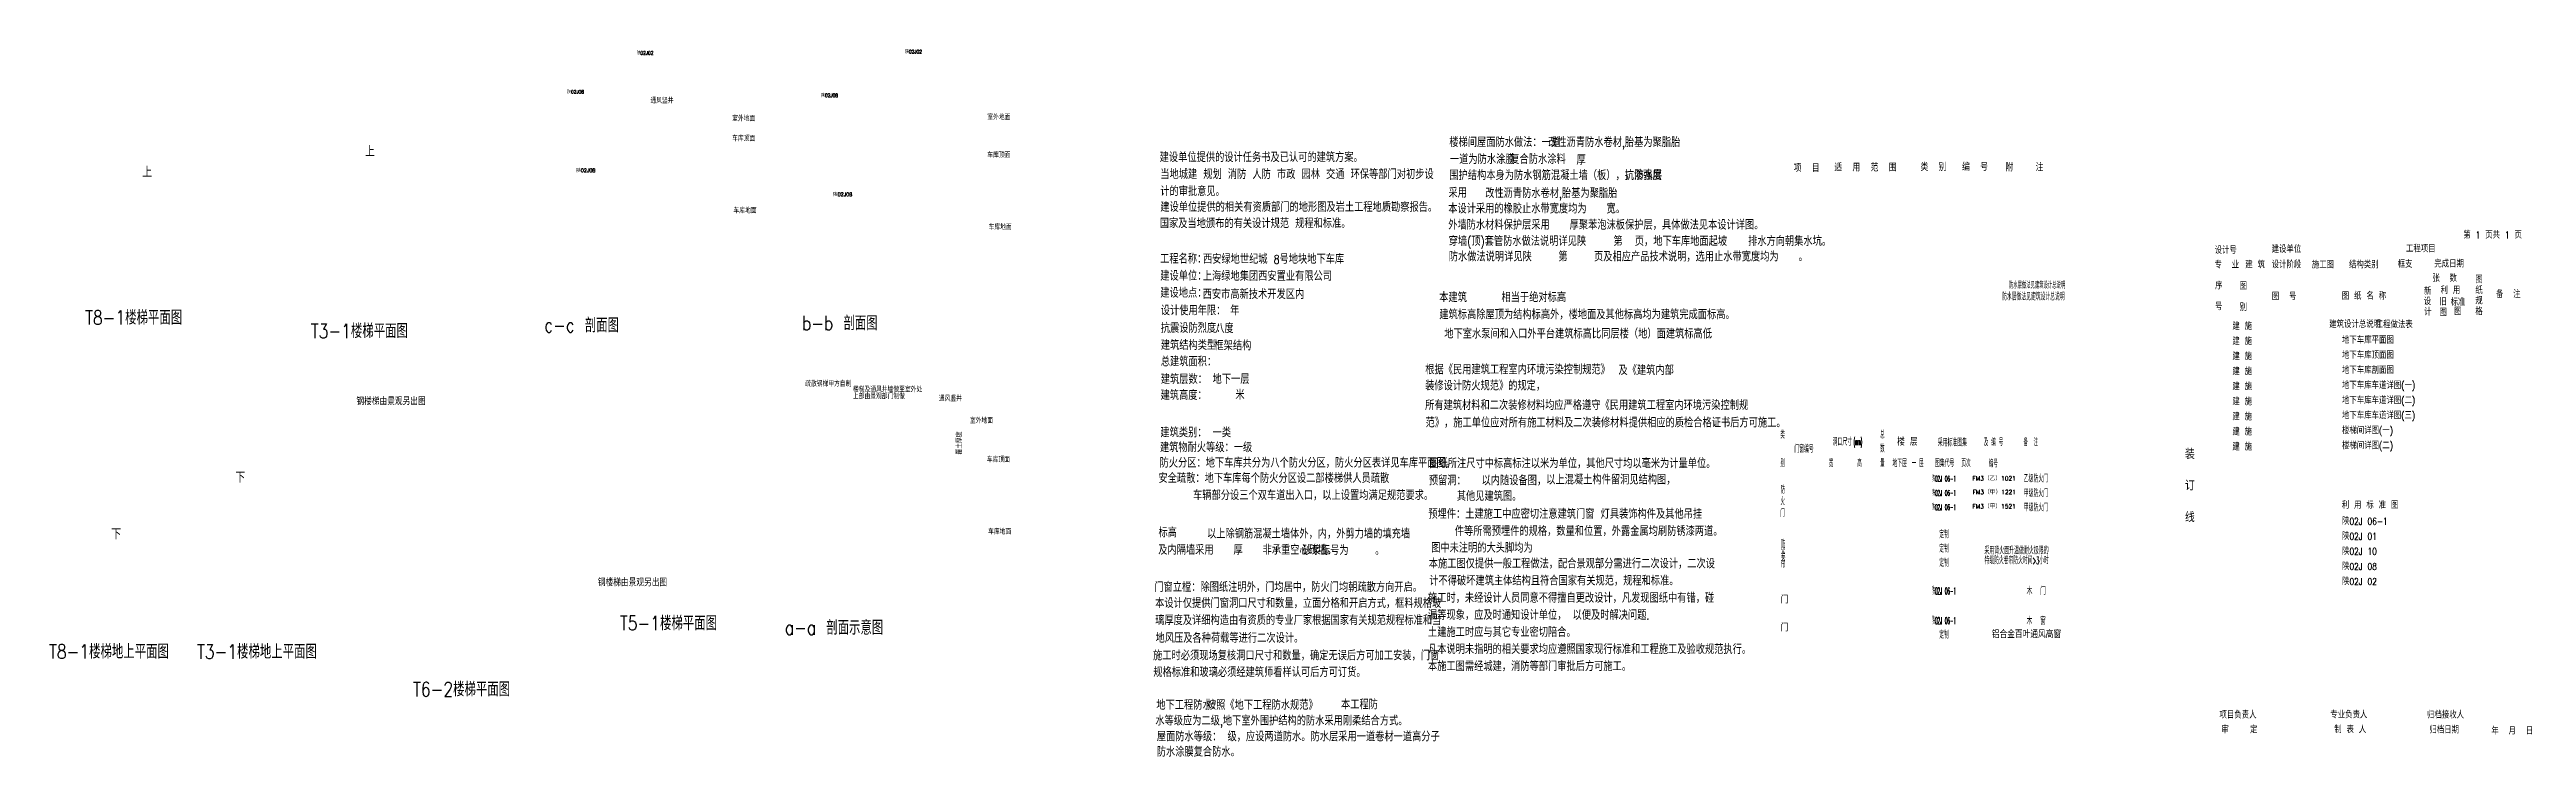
# Model space of a CAD drawing. Extents: x -542930 to 249594, y -301235 to 84515.
# Drawn here: x 109852 to 248953, y -87638 to -47914 of the extents above; entities that cross this region are included whole.
import ezdxf
from ezdxf.enums import TextEntityAlignment as Align

# ---------------------------------------------------------------- set-up
doc = ezdxf.new("R2010")
doc.units = 0
doc.header["$LTSCALE"] = 1000
doc.header["$MEASUREMENT"] = 0
doc.linetypes.add('10', pattern=[0])
for name, color, linetype in [('1', 7, 'CONTINUOUS'), ('230', 2, 'CONTINUOUS'), ('A-CH-TEXT', 2, 'CONTINUOUS'), ('DOTE', 1, 'CONTINUOUS'), ('OTHER', 7, 'CONTINUOUS'), ('PUB_TEXT', 7, 'CONTINUOUS'), ('TEXT', 7, 'CONTINUOUS'), ('中文', 2, 'CONTINUOUS')]:
    doc.layers.add(name, color=color, linetype=linetype)
doc.styles.add('_HZFS1', font='txt', dxfattribs={"width": 0.8, "bigfont": 'HZTXT.SHX'})
doc.styles.add('_HZTXT', font='txt.shx', dxfattribs={"width": 0.8, "bigfont": 'hztxt.shx'})
doc.styles.add('HZXY', font='romans.shx', dxfattribs={"width": 0.8, "bigfont": 'hztxt.shx'})

msp = doc.modelspace()

# ---------------------------------------------------------------- texts
at = {"layer": '1', "style": '_HZFS1', "width": 0.8}
for s, p in [('项  目', (207794.146, -54786.073)), (' 适  用  范  围', (209793.48, -54757.225)), ('类  别', (214922.751, -54729.598)), ('编  号', (217255.385, -54727.43)), ('附    注', (219687.123, -54751.703))]:
    msp.add_text(s, height=406.56, dxfattribs=at).set_placement(p)
at = {"layer": '230', "style": '_HZTXT'}
for s, p in [('FM3（乙）1021', (219058.185, -72131.845)), ('FM3（甲）1521', (219058.185, -73705.474)), ('FM3（甲）1221', (219066.35, -72903.335))]:
    msp.add_text(s, height=240, dxfattribs=at).set_placement(p, align=Align.CENTER)
at = {"layer": 'A-CH-TEXT', "color": 7, "style": 'HZXY', "width": 0.8}
for s, height, p in [('上', 600, (127572.935, -53927.936)), ('上', 600, (115062.032, -55088.35)), ('T8-1楼梯平面图', 800, (111850.631, -63371.242)), ('T3-1楼梯平面图', 800, (124526.631, -64129.242)), ('钢楼梯由景观另出图', 400, (127086.631, -67891.242)), ('下', 600, (120288.175, -72245.73)), ('下', 600, (113319.032, -75432.35)), ('钢楼梯由景观另出图', 400, (140645.631, -78067.242)), ('T5-1楼梯平面图', 800, (141888.631, -80543.242)), ('T8-1楼梯地上平面图', 800, (109824.631, -82139.242)), ('T3-1楼梯地上平面图', 800, (118134.631, -82145.242)), ('T6-2楼梯平面图', 800, (130267.631, -84260.242))]:
    msp.add_text(s, height=height, dxfattribs=at).set_placement(p)
at = {"layer": 'OTHER', "style": '_HZTXT', "width": 0.8}
for s, p in [('陕02J02', (142818.044, -48205.715)), ('陕02J02', (157898.044, -48134.715)), ('陕02J08', (138919.199, -50391.435)), ('陕02J08', (153186.199, -50592.186))]:
    msp.add_text(s, height=200, dxfattribs=at).set_placement(p)
at = {"layer": 'OTHER', "style": '_HZTXT'}
for p in [(139416.063, -54805.998), (153839.278, -56155.998)]:
    msp.add_text('陕02J08', height=200, dxfattribs=at).set_placement(p)
at = {"layer": 'PUB_TEXT', "style": '_HZTXT', "width": 0.8}
for s, height, p in [('第 1 页共 1 页', 384.9178, (245410.771, -58531.226)), ('设计号', 384.9178, (231438.318, -59387.034)), ('专  业', 384.9178, (231435.522, -60204.227)), ('建 筑', 384.9178, (233160.587, -60204.227)), ('建设单位', 384.9178, (234641.012, -59331.243)), ('设计阶段', 384.9178, (234642.946, -60197.246)), ('施工图', 384.9178, (236895.718, -60203.052)), ('结构类别', 384.9178, (238987.321, -60199.058)), ('框支', 384.9178, (241719.509, -60170.319)), ('工程项目', 384.9178, (242188.377, -59301.556)), ('完成日期', 384.9178, (243778.196, -60153.509)), ('张  数', 384.9178, (243671.628, -60961.747)), ('图  号', 384.9178, (234655.493, -61983.486)), ('图 纸 名 称', 384.9178, (238580.649, -61960.526)), ('利 用', 384.9178, (244131.121, -61640.982)), ('图', 384.918, (244885.629, -62827.606)), ('备  注', 384.9178, (247239.876, -61860.405)), ('建筑设计总说明  ', 384.9178, (237875.053, -63547.75)), ('工程做法表', 384.9178, (240486.193, -63566.1)), ('地下车库平面图', 384.9178, (238594.346, -64436.613)), ('地下车库顶面图', 384.9178, (238594.346, -65283.672)), ('地下车库剖面图', 384.9178, (238594.346, -66130.731)), ('地下车库车道详图(一)', 384.91781, (238594.346, -66977.789)), ('地下车库车道详图(二)', 384.91781, (238594.346, -67824.848)), ('楼梯间详图(一)', 384.9178, (238594.346, -69518.966)), ('地下车库车道详图(三)', 384.91781, (238594.346, -68671.907)), ('楼梯间详图(二)', 384.9178, (238594.346, -70366.025)), ('利 用 标 准 图', 384.9178, (238580.649, -73714.37)), ('陕02J 06-1', 384.9178, (238594.346, -74613.02)), ('陕02J 01', 384.9178, (238594.346, -75460.079)), ('陕02J 10', 384.9178, (238594.346, -76307.138)), ('陕02J 08', 384.9178, (238594.346, -77154.197)), ('陕02J 02', 384.9178, (238594.346, -78001.256)), ('项目负责人', 384.9178, (231713.149, -85500.823)), ('审    定', 384.9178, (231820.724, -86326.7)), ('专业负责人', 384.9178, (237938.752, -85487.49)), ('制 表 人', 384.9178, (238157.518, -86318.982)), ('归档接收人', 384.9178, (243367.418, -85498.668)), ('归档日期', 384.9178, (243502.356, -86335.838)), ('年  月  日', 384.9178, (246982.464, -86398.744))]:
    msp.add_text(s, height=height, dxfattribs=at).set_placement(p)
for s, height, p in [('序', 384.918, (231675.819, -61143.416)), ('图', 384.918, (233054.587, -61175.113)), ('纸', 384.918, (246287.363, -61400.51)), ('图', 384.918, (246287.363, -60810.11)), ('号', 384.918, (231675.819, -62324.216)), ('别', 384.918, (233054.587, -62355.913)), ('设', 384.918, (243389.456, -62027.136)), ('新', 384.918, (243405.388, -61445.321)), ('计', 384.918, (243411.267, -62617.324)), ('图', 384.918, (244280.283, -62656.917)), ('旧', 384.918, (244272.871, -62055.938)), ('标', 384.918, (244903.965, -62067.547)), ('准', 384.918, (245309.602, -62074.447)), ('格', 384.918, (246287.363, -62581.31)), ('规', 384.918, (246287.363, -61990.91)), ('建 施', 384.9178, (232991.487, -63419.328)), ('建 施', 384.9178, (232991.487, -64266.387)), ('建 施', 384.9178, (232991.487, -65113.446)), ('建 施', 384.9178, (232991.487, -65960.504)), ('建 施', 384.9178, (232991.487, -66807.563)), ('建 施', 384.9178, (232991.487, -67654.622)), ('建 施', 384.9178, (232991.487, -68501.681)), ('建 施', 384.9178, (232991.487, -69348.74)), ('装', 529.412, (230049.891, -70611.115)), ('建 施', 384.9178, (232991.487, -70195.799)), ('订', 529.412, (230049.891, -72382.315)), ('线', 529.412, (230049.891, -74153.515))]:
    msp.add_text(s, height=height, dxfattribs=at).set_placement(p, align=Align.MIDDLE)
at = {"layer": 'TEXT', "style": '_HZTXT'}
for s, height, width, p in [('楼梯间屋面防水做法：一道', 480, 0.8, (188461.291, -53384.105)), ('改性沥青防水卷材,胎基为聚脂胎', 480, 0.8, (194009.756, -53384.105)), ('建设单位提供的设计任务书及已认可的建筑方案。', 480, 0.8, (172195.876, -54231.233)), ('一道为防水涂膜', 480, 0.8, (188496.785, -54344.917)), ('复合防水涂料', 480, 0.8, (191886.651, -54334.536)), ('厚', 480, 0.8, (195602.625, -54380.605)), ('计的审批意见。', 480, 0.8, (172228.884, -56143.194)), ('当地城建 规划 消防 人防 市政 园林 交通 环保等部门对初步设', 480, 0.8, (172228.884, -55183.194)), ('围护结构本身为防水钢筋混凝土墙（板），抗渗强度', 480, 0.8, (188464.182, -55240.331)), ('，防水层', 480, 0.8, (198340.434, -55223.889)), ('建设单位提供的相关有资质部门的地形图及岩土工程地质勘察报告。', 480, 0.8, (172228.884, -57027.377)), ('本设计采用的橡胶止水带宽度均为   宽。', 480, 0.8, (188399.315, -57116.297)), ('采用', 480, 0.8, (188412.879, -56228.194)), ('改性沥青防水卷材,胎基为聚脂胎', 480, 0.8, (190476.158, -56246.454)), ('国家及当地颁布的有关设计规范 规程和标准。', 480, 0.8, (172201.911, -57943.736)), ('外墙防水材料保护层采用   厚聚苯泡沫板保护层，具体做法见本设计详图。', 480, 0.8, (188399.315, -58026.297)), ('穿墙(顶)套管防水做法说明详见陕    第  页，地下车库地面起坡   排水方向朝集水坑。', 480, 0.8, (188429.621, -58941.203)), ('工程名称：', 480, 0.8, (172220.612, -59935.124)), ('西安绿地世纪城 8号地块地下车库', 480, 0.8, (174626.223, -59947.859)), ('防水做法说明详见陕    第    页及相应产品技术说明，选用止水带宽度均为   。', 480, 0.8, (188429.621, -59812.745)), ('建设单位：', 480, 0.8, (172231.347, -60892.827)), ('上海绿地集团西安置业有限公司', 480, 0.8, (174617.276, -60905.928)), ('防水层做法见建筑设计总说明', 360, 0.5, (219890.853, -61343.107)), ('建设地点：', 480, 0.8, (172231.347, -61850.536)), ('设计使用年限：', 480, 0.8, (172258.002, -62837.491)), ('西安市高新技术开发区内', 480, 0.8, (174609.356, -61922.61)), ('年', 480, 0.8, (176151.379, -62837.491)), ('本建筑', 480, 0.8, (187893.338, -62101.94)), ('建筑标高除屋顶为结构标高外，楼地面及其他标高均为建筑完成面标高。', 480, 0.8, (187899.727, -63063.103)), ('相当于绝对标高', 480, 0.8, (191392.005, -62101.94)), ('防水层做法见建筑设计总说明', 400, 0.5, (219506.191, -62007.353)), ('抗震设防烈度：', 480, 0.8, (172258.002, -63826.739)), ('八度', 480, 0.8, (175311.927, -63838.876)), (' 地下室水泵间和入口外平台建筑标高比同层楼（地）面建筑标高低', 480, 0.8, (187835.803, -64145.616)), ('建筑结构类型：', 480, 0.8, (172258.002, -64784.446)), ('总建筑面积：', 480, 0.8, (172258.002, -65710.613)), ('框架结构', 480, 0.8, (175270.544, -64810.2)), ('建筑层数：', 480, 0.8, (172258.002, -66699.858)), ('地下一层', 480, 0.8, (175167.541, -66693.526)), ('装修设计防火规范》的规定，', 480, 0.8, (187103.897, -67064.053)), ('根据《民用建筑工程室内环境污染控制规范》', 480, 0.8, (187112.732, -66159.894)), ('及《建筑内部', 480, 0.8, (197961.57, -66192.778)), ('建筑高度：', 480, 0.8, (172245.276, -67594.485)), ('米', 480, 0.8, (176450.504, -67571.867)), ('所有建筑材料和二次装修材料均应严格遵守《民用建筑工程室内环境污染控制规', 480, 0.8, (187103.897, -68160.584)), ('建筑类别： 一类', 480, 0.8, (172235.2, -69695.565)), ('范》，施工单位应对所有施工材料及二次装修材料提供相应的质检合格证书后方可施工。', 480, 0.8, (187128.116, -69141.158)), ('防火分区：地下车库共分为八个防火分区，防火分区表详见车库平面图。', 480, 0.8, (172188.93, -71398.464)), ('建筑物耐火等级：一级', 480, 0.8, (172209.524, -70531.534)), ('图纸所注尺寸中标高标注以米为单位，其他尺寸均以毫米为计量单位。', 480, 0.8, (187336.883, -71431.07)), ('安全疏散：地下车库每个防火分区设二部楼梯供人员疏散', 480, 0.8, (172127.146, -72260.982)), ('预留洞：', 480, 0.8, (187310.425, -72391.07)), ('以内随设备图，', 480, 0.8, (190271.986, -72391.07)), ('以上混凝土构件留洞见结构图，', 480, 0.8, (193904.652, -72345.923)), ('车辆部分设三个双车道出入口，以上设置均满足规范要求。', 480, 0.8, (174072.537, -73220.982)), ('其他见建筑图。', 480, 0.8, (188880.279, -73269.7)), ('标高', 480, 0.8, (172127.461, -75316.808)), ('以上除钢筋混凝土墙体外，内，外剪力墙的填充墙', 480, 0.8, (174855.297, -75382.508)), ('预埋件：土建施工中应密切注意建筑门窗 灯具装饰构件及其他吊挂', 480, 0.8, (187283.499, -74274.847)), ('件等所需预埋件的规格，数量和位置，外露金属均刷防锈漆两道。', 480, 0.8, (188770.777, -75234.847)), ('及内隔墙采用   厚   非承重空心砖墙。', 480, 0.8, (172113.673, -76292.701)), ('砂浆标号为    。', 480, 0.8, (180214.134, -76314.472)), (' 图中未注明的大头脚均为', 480, 0.8, (187098.621, -76175.743)), ('门窗立樘：除图纸注明外，门均居中，防火门均朝疏散方向开启。', 480, 0.8, (171895.036, -78380.81)), ('本施工图仅提供一般工程做法，配合景观部分需进行二次设计，二次设', 480, 0.8, (187309.687, -77063.296)), ('计不得破坏建筑主体结构且符合国家有关规范，规程和标准。', 480, 0.8, (187336.371, -78023.296)), ('本设计仅提供门窗洞口尺寸和数量，立面分格和开启方式，框料规格玻', 480, 0.8, (171942.578, -79283.644)), ('施工时，未经设计人员同意不得擅自更改设计，凡发现图纸中有错，碰', 480, 0.8, (187263.838, -78991.685)), ('璃厚度及详细构造由有资质的专业厂家根据国家有关规范规程标准和当', 480, 0.8, (171942.578, -80243.644)), ('漏等现象，应及时通知设计单位， 以便及时解决问题.', 480, 0.8, (187263.838, -79951.685)), ('土建施工时应与其它专业密切陪合。', 480, 0.8, (187263.838, -80911.685)), ('施工时必须现场复核洞口尺寸和数量，确定无误后方可加工安装，门窗', 480, 0.8, (171824.446, -82225.692)), ('地风压及各种荷载等进行二次设计。', 480, 0.8, (171965.581, -81243.893)), ('凡本说明未指明的相关要求均应遵照国家现行标准和工程施工及验收规范执行。', 480, 0.8, (187263.838, -81871.685)), ('规格标准和玻璃必须经建筑师看样认可后方可订货。', 480, 0.8, (171837.053, -83162.179)), ('本施工图需经城建，消防等部门审批后方可施工。', 480, 0.8, (187263.838, -82831.685)), ('地下工程防水：', 480, 0.8, (172006.492, -85006.024)), ('按照《地下工程防水规范》', 480, 0.8, (174850.463, -85006.024)), ('本工程防', 480, 0.8, (182379.094, -84975.063)), ('水等级应为二级,地下室外围护结构的防水采用刚柔结合方式。', 480, 0.8, (171951.102, -85889.627)), ('屋面防水等级： 级，应设两道防水。防水层采用一道卷材一道高分子', 480, 0.8, (172031.98, -86778.315)), ('防水涂膜复合防水。', 480, 0.8, (172031.98, -87636.884))]:
    msp.add_text(s, height=height, dxfattribs=dict(at, width=width)).set_placement(p)
at = {"layer": '中文', "style": '_HZTXT', "width": 0.8}
for s, height, p in [('通风竖井', 300, (143598.727, -50936.264)), ('室外地面', 300, (148186.727, -51941.264)), ('车库顶面', 300, (148186.727, -53063.264)), ('室外地面', 300, (162516.727, -51870.264)), ('车库顶面', 300, (162516.727, -53992.264)), ('车库地面', 300, (148260.727, -57115.264)), ('车库地面', 300, (162590.727, -58044.264)), ('c-c 剖面图', 800, (137638.727, -63805.306)), ('b-b 剖面图', 800, (152109.727, -63684.264)), ('疏散钢梯甲方自制', 300, (152291.727, -66848.785)), ('楼梯及通风井墙做至室外处', 300, (154970.727, -67163.785)), ('上部由景观部门制做', 300, (154970.727, -67548.785)), ('通风竖井', 300, (159793.727, -67677.785)), ('室外地面', 300, (161539.726, -68916.264)), ('车库顶面', 300, (162487.726, -71105.264)), ('楼 层', 400, (213610.157, -70166.474)), ('车库地面', 300, (162561.726, -75157.264)), ('门', 400, (207070.22, -79034.825)), ('a-a 剖面示意图', 800, (151146.726, -80797.264)), ('门', 400, (207070.22, -80598.556)), ('铝合金百叶通风高窗', 400, (218930.717, -80980.892))]:
    msp.add_text(s, height=height, dxfattribs=at).set_placement(p)
at = {"layer": '中文', "style": '_HZTXT'}
for s, height, width, p, p2 in [('类', 400, 0.694531, (207059.107, -69766.474), (207304.107, -69766.474)), ('总', 400, 0.688385, (212659.121, -69766.474), (212904.121, -69766.474)), ('别', 400, 0.707159, (207059.107, -71366.474), (207304.107, -71366.474)), ('门窗编号', 400, 0.694531, (207839.107, -70566.474), (208924.107, -70566.474)), ('宽', 400, 0.682346, (209779.121, -71366.474), (210024.121, -71366.474)), ('洞口尺寸', 400, 0.693134, (209991.123, -70166.474), (211076.123, -70166.474)), ('(mm)', 400, 0.39375, (211172.754, -70154.482), (211645.254, -70154.482)), ('高', 400, 0.713647, (211379.121, -71366.474), (211624.121, -71366.474)), ('数', 400, 0.653676, (212659.121, -70544.609), (212904.121, -70544.609)), ('量', 400, 0.66485, (212659.121, -71366.474), (212904.121, -71366.474)), ('地下层', 400, 0.692649, (213350.572, -71371.806), (214155.572, -71371.806)), ('图集代号', 400, 0.694531, (215733.636, -71366.474), (216818.636, -71366.474)), ('采用标准图集', 400, 0.695456, (215889.886, -70205.175), (217534.886, -70205.175)), ('页次', 400, 0.680357, (217213.622, -71366.474), (217738.622, -71366.474)), ('及 编 号', 400, 0.693134, (218479.222, -70191.015), (219564.222, -70191.015)), ('备  注', 400, 0.681567, (220709.588, -70188.876), (221514.588, -70188.876)), ('一 层', 400, 0.689992, (214435.371, -71371.806), (215100.371, -71371.806)), ('陕02J 06-1', 320, 0.568452, (215547.171, -72186.132), (216912.171, -72186.132)), ('编号', 400, 0.688791, (218749.637, -71389.413), (219274.637, -71389.413)), ('乙级防火门', 400, 0.706994, (220721.873, -72232.831), (222086.873, -72232.831)), ('火', 400, 0.676413, (207059.107, -73521.066), (207304.107, -73521.066)), ('防', 400, 0.707159, (207069.356, -72859.455), (207314.356, -72859.455)), ('陕02J 06-1', 320, 0.568452, (215547.171, -72988.261), (216912.171, -72988.261)), ('陕02J 06-1', 320, 0.568452, (215547.171, -73790.399), (216912.171, -73790.399)), ('甲级防火门', 400, 0.706994, (220721.873, -73057.559), (222086.873, -73057.559)), ('甲级防火门', 400, 0.706994, (220721.873, -73857.559), (222086.873, -73857.559)), ('门', 400, 0.740833, (207048.858, -74170.304), (207293.858, -74170.304)), ('定制', 400, 0.709309, (215984.373, -75367.091), (216509.373, -75367.091)), ('卷', 400, 0.653676, (207086.87, -76631.754), (207331.87, -76631.754)), ('火', 400, 0.676413, (207086.87, -76258.695), (207331.87, -76258.695)), ('防', 400, 0.707159, (207086.87, -75906.077), (207331.87, -75906.077)), ('定制', 400, 0.709309, (215984.373, -76167.091), (216509.373, -76167.091)), ('帘', 400, 0.700788, (207076.621, -77046.19), (207321.621, -77046.19)), ('定制', 400, 0.709309, (215984.373, -76967.091), (216509.373, -76967.091)), ('陕02J 06-1', 400, 0.454761, (215547.171, -78539.014), (216912.171, -78539.014)), ('木  门', 400, 0.95691, (220879.388, -78552.296), (221964.388, -78552.296)), ('陕02J 06-1', 400, 0.454761, (215547.171, -80207.54), (216912.171, -80207.54)), ('定制', 400, 0.709309, (215984.373, -81007.434), (216509.373, -81007.434)), ('木  窗', 400, 0.938658, (220879.388, -80233.192), (221964.388, -80233.192))]:
    msp.add_text(s, height=height, dxfattribs=dict(at, width=width)).set_placement(p, p2, align=Align.FIT)
at = {"layer": '中文', "style": '_HZTXT', "width": 0.8}
msp.add_text('覆土厚度', height=300, rotation=90, dxfattribs=at).set_placement((161095.726, -70671.264))

# ---------------------------------------------------------------- blocks, each defined once
blk = doc.blocks.new('A$C78BF5C94')
at = {"layer": '中文', "style": '_HZTXT'}
for s, width, p, p2 in [('采用背火面升温做耐火极限的', 0.700054, (-0.2, 6.9), (44.9, 6.9)), ('特级防火卷帘防火时间>3小时', 0.655987, (-0.1, 0), (45, 0))]:
    blk.add_text(s, height=5, dxfattribs=dict(at, width=width)).set_placement(p, p2, align=Align.FIT)

# ---------------------------------------------------------------- block references
at = {"layer": 'DOTE', "color": 2, "linetype": '10', "xscale": 80, "yscale": 80, "zscale": 80}
msp.add_blockref('A$C78BF5C94', (218527.909, -76826.393), dxfattribs=at)

msp.set_redraw_order([(e.dxf.handle, doc.entitydb.next_handle()) for e in msp.query("TEXT MTEXT ATTDEF DIMENSION ARC_DIMENSION")])  # texts and dimensions are drawn at this point

doc.saveas('drawing.dxf')
